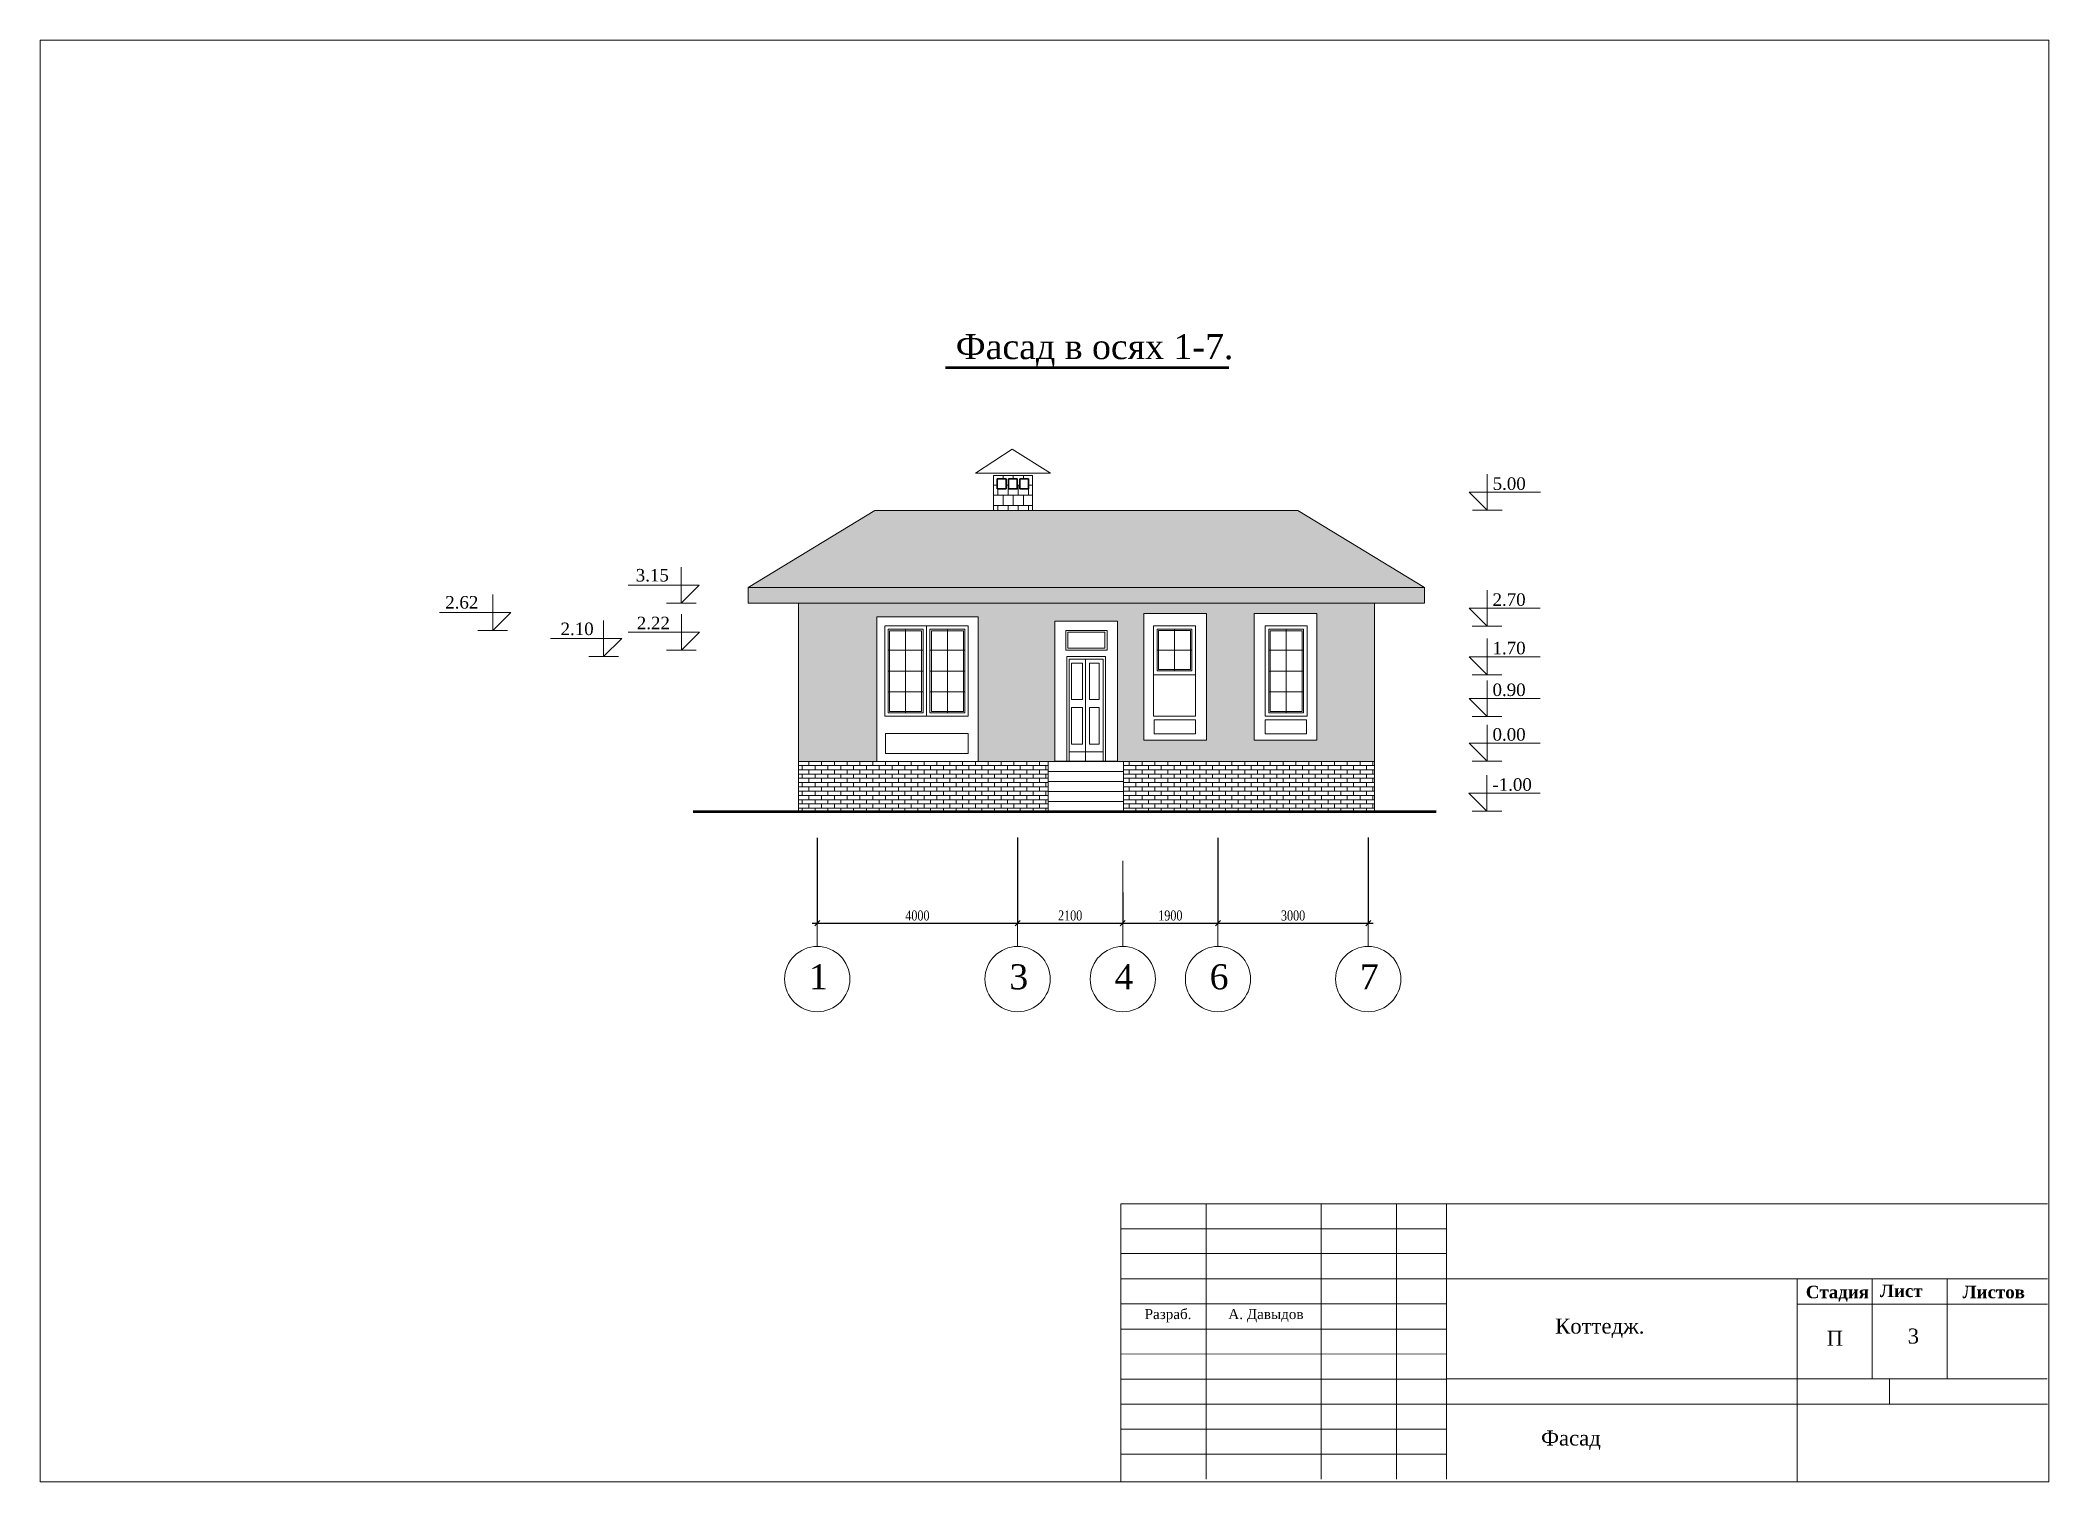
# Model space of a CAD drawing. Extents: x 1560470 to 2285577, y -245723 to 320220.
# Drawn here: x 2009615 to 2049718, y -245463 to -216678 of the extents above; entities that cross this region are included whole.
import ezdxf

# ---------------------------------------------------------------- set-up
doc = ezdxf.new("R2010")
doc.units = 0
doc.header["$LTSCALE"] = 500
doc.header["$MEASUREMENT"] = 0
doc.layers.get('0').update_dxf_attribs({"linetype": 'CONTINUOUS', "lineweight": 0, "plot": 0})
doc.layers.add('Для печати', color=250, linetype='CONTINUOUS', lineweight=0)
doc.layers.get('0').off()
doc.styles.add('NAKLON', font='TIMESBD.TTF', dxfattribs={"height": 500})
doc.styles.get("Standard").update_dxf_attribs({"font": 'TIMES.TTF', "width": 0.8, "height": 200})
doc.dimstyles.new('ISO-25', dxfattribs={"dimtxt": 300, "dimasz": 100, "dimexe": 0, "dimexo": 0, "dimgap": 50, "dimtad": 1, "dimdec": 0, "dimrnd": 10, "dimtxsty": 'Standard', "dimblk": 'OBLIQUE', "dimcen": 100, "dimdle": 100, "dimadec": 0, "dimazin": 0, "dimtfac": 1, "dimtdec": 0, "dimtmove": 0, "dimatfit": 3, "dimldrblk": 'OBLIQUE', "dimfxl": 0, "dimarcsym": 0})

msp = doc.modelspace()

# ---------------------------------------------------------------- texts
at = {"layer": 'Для печати', "color": 5, "linetype": 'Continuous', "lineweight": 15, "ltscale": 0.13}
msp.add_text('Фасад в осях 1-7.', height=500, dxfattribs=at).set_placement((2027894.6, -223046.3))
at = {"layer": 'Для печати', "color": 5, "linetype": 'Continuous', "lineweight": 15}
for s, height, p in [('5.00', 250, (2038613.7, -225656.7)), ('3.15', 250, (2021505.3, -227485.5)), ('2.62', 250, (2017701.6, -228027.3)), ('2.70', 250, (2038611.3, -227973.3)), ('2.10', 250, (2020004.8, -228556.7)), ('2.22', 250, (2021526.3, -228439.9)), ('1.70', 250, (2038610.8, -228940.4)), ('0.90', 250, (2038611.5, -229773)), ('0.00', 250, (2038611.4, -230664.4)), ('-1.00', 250, (2038609.2, -231665.1)), ('Разраб.', 200, (2031665.4, -242212.9)), ('А. Давыдов', 200, (2033335.9, -242212.9)), ('П', 300, (2045282.3, -242746.4)), ('3', 300, (2046899.9, -242702)), ('Фасад ', 300, (2039580.4, -244737.7))]:
    msp.add_text(s, height=height, dxfattribs=at).set_placement(p)
at = {"layer": 'Для печати', "color": 5, "linetype": 'Continuous', "lineweight": 0}
for s, p in [('1', (2024963.1, -235628.7)), ('3', (2028963.5, -235628.7)), ('4', (2031063.3, -235628.7)), ('6', (2032963.2, -235628.7)), ('7', (2035962.8, -235628.7))]:
    msp.add_text(s, height=500, dxfattribs=at).set_placement(p)
at = {"layer": 'Для печати', "color": 5, "linetype": 'Continuous', "lineweight": 15, "ltscale": 0.13, "style": 'NAKLON'}
for s, p in [('Стадия', (2044866.2, -241797.6)), ('Лист', (2046345.7, -241773.4)), ('Листов', (2047995, -241797.6))]:
    msp.add_text(s, height=250, dxfattribs=at).set_placement(p)
at = {"layer": 'Для печати', "color": 5, "linetype": 'Continuous', "lineweight": 9}
msp.add_text('Коттедж.', height=300, dxfattribs=at).set_placement((2039861.8, -242502.8))

# ---------------------------------------------------------------- blocks, each defined once
blk = doc.blocks.new('_Oblique')
at = {"color": 0, "linetype": 'ByBlock', "lineweight": -2}
blk.add_line((-0.5, -0.5), (0.5, 0.5), dxfattribs=at)
blk = doc.blocks.new('*D386')
at = {"layer": 'Для печати', "color": 0, "linetype": 'Continuous', "lineweight": -2, "ltscale": 0.13}
for p, q in [((2029129, -232599), (2029129, -234308)), ((2031229, -233695), (2031229, -234308)), ((2029029, -234308), (2031329, -234308))]:
    blk.add_line(p, q, dxfattribs=at)
at = {"layer": 'Для печати', "color": 0, "linetype": 'Continuous', "lineweight": -2, "ltscale": 0.13, "xscale": 100, "yscale": 100, "zscale": 100, "rotation": 180}
blk.add_blockref('_Oblique', (2029129, -234308), dxfattribs=at)
at = {"layer": 'Для печати', "color": 0, "linetype": 'Continuous', "lineweight": -2, "ltscale": 0.13, "xscale": 100, "yscale": 100, "zscale": 100}
blk.add_blockref('_Oblique', (2031229, -234308), dxfattribs=at)
at = {"layer": 'Для печати', "color": 0, "linetype": 'Continuous', "lineweight": 9, "ltscale": 0.13, "insert": (2030179, -234156), "char_height": 200, "attachment_point": 5}
blk.add_mtext('2100', dxfattribs=at)
blk = doc.blocks.new('*D387')
at = {"layer": 'Для печати', "color": 0, "linetype": 'Continuous', "lineweight": -2, "ltscale": 0.13}
for p, q in [((2025129, -232602), (2025129, -234308)), ((2029129, -232599), (2029129, -234308)), ((2025029, -234308), (2029229, -234308))]:
    blk.add_line(p, q, dxfattribs=at)
at = {"layer": 'Для печати', "color": 0, "linetype": 'Continuous', "lineweight": -2, "ltscale": 0.13, "xscale": 100, "yscale": 100, "zscale": 100, "rotation": 180}
blk.add_blockref('_Oblique', (2025129, -234308), dxfattribs=at)
at = {"layer": 'Для печати', "color": 0, "linetype": 'Continuous', "lineweight": -2, "ltscale": 0.13, "xscale": 100, "yscale": 100, "zscale": 100}
blk.add_blockref('_Oblique', (2029129, -234308), dxfattribs=at)
at = {"layer": 'Для печати', "color": 0, "linetype": 'Continuous', "lineweight": 9, "ltscale": 0.13, "insert": (2027129, -234156), "char_height": 200, "attachment_point": 5}
blk.add_mtext('4000', dxfattribs=at)
blk = doc.blocks.new('*D388')
at = {"layer": 'Для печати', "color": 0, "linetype": 'Continuous', "lineweight": -2, "ltscale": 0.13}
for p, q in [((2033129, -232602), (2033129, -234308)), ((2031229, -233695), (2031229, -234308)), ((2031129, -234308), (2033229, -234308))]:
    blk.add_line(p, q, dxfattribs=at)
at = {"layer": 'Для печати', "color": 0, "linetype": 'Continuous', "lineweight": -2, "ltscale": 0.13, "xscale": 100, "yscale": 100, "zscale": 100, "rotation": 180}
blk.add_blockref('_Oblique', (2031229, -234308), dxfattribs=at)
at = {"layer": 'Для печати', "color": 0, "linetype": 'Continuous', "lineweight": -2, "ltscale": 0.13, "xscale": 100, "yscale": 100, "zscale": 100}
blk.add_blockref('_Oblique', (2033129, -234308), dxfattribs=at)
at = {"layer": 'Для печати', "color": 0, "linetype": 'Continuous', "lineweight": 9, "ltscale": 0.13, "insert": (2032179, -234156), "char_height": 200, "attachment_point": 5}
blk.add_mtext('1900', dxfattribs=at)
blk = doc.blocks.new('*D389')
at = {"layer": 'Для печати', "color": 0, "linetype": 'Continuous', "lineweight": -2, "ltscale": 0.13}
for p, q in [((2033129, -232602), (2033129, -234308)), ((2036129, -232599), (2036129, -234308)), ((2033029, -234308), (2036229, -234308))]:
    blk.add_line(p, q, dxfattribs=at)
at = {"layer": 'Для печати', "color": 0, "linetype": 'Continuous', "lineweight": -2, "ltscale": 0.13, "xscale": 100, "yscale": 100, "zscale": 100, "rotation": 180}
blk.add_blockref('_Oblique', (2033129, -234308), dxfattribs=at)
at = {"layer": 'Для печати', "color": 0, "linetype": 'Continuous', "lineweight": -2, "ltscale": 0.13, "xscale": 100, "yscale": 100, "zscale": 100}
blk.add_blockref('_Oblique', (2036129, -234308), dxfattribs=at)
at = {"layer": 'Для печати', "color": 0, "linetype": 'Continuous', "lineweight": 9, "ltscale": 0.13, "insert": (2034629, -234156), "char_height": 200, "attachment_point": 5}
blk.add_mtext('3000', dxfattribs=at)

# ---------------------------------------------------------------- dimensions: what is measured, and where the dimension line sits
at = {"layer": 'Для печати', "color": 5, "linetype": 'Continuous', "lineweight": 9, "ltscale": 0.13}
for base, p1, p2, picture, middle in [((2029129.2, -234308), (2025128.8, -232602.1), (2029129.2, -232598.8), '*D387', (2027129, -234156.2)), ((2031229.1, -234308), (2029129.2, -232598.8), (2031229.1, -233695.4), '*D386', (2030179.1, -234156.2)), ((2033128.9, -234308), (2031229.1, -233695.4), (2033128.9, -232601.6), '*D388', (2032179, -234155.9)), ((2036128.5, -234308), (2033128.9, -232601.6), (2036128.5, -232599), '*D389', (2034628.7, -234156.2))]:
    dim = msp.add_linear_dim(base=base, p1=p1, p2=p2, dimstyle='ISO-25', dxfattribs=at)
    dim.commit()
    dim.dimension.update_dxf_attribs({"geometry": picture, "text_midpoint": middle})

# ---------------------------------------------------------------- hatches: boundary and pattern name
at = {"layer": 'Для печати', "linetype": 'Continuous', "lineweight": 0, "ltscale": 1.3}
h = msp.add_hatch(dxfattribs=at)
h.set_pattern_fill('AR-B88', color=5, style=0)
h.set_pattern_definition([(7e-15, (1475016.68, 72532.5), (0, 203.2), []), (90, (1475016.68, 72532.49), (-101.6, 203.2), [203.2, -203.2])])
h.paths.add_polyline_path([(2028947.1, -225437.3), (2029123.1, -225437.3), (2029123.1, -225632.7), (2028947.1, -225632.7)], flags=16)
h.paths.add_polyline_path([(2029350, -225437.3), (2029174, -225437.3), (2029174, -225632.7), (2029350, -225632.7)], flags=16)
h.paths.add_polyline_path([(2028724.1, -225437.3), (2028900.1, -225437.3), (2028900.1, -225632.7), (2028724.1, -225632.7)], flags=16)
h.paths.add_polyline_path([(2028649.7, -225366.9), (2029424.3, -225366.9), (2029424.3, -226066.2), (2028649.7, -226066)])
at = {"layer": 'Для печати', "linetype": 'Continuous', "lineweight": 0, "ltscale": 0.13}
h = msp.add_hatch(dxfattribs=at)
h.set_pattern_fill('AR-RSHKE', color=5, scale=20, style=0)
h.set_pattern_definition([(0, (-1.44, -30430.82), (510, 240), [120, -100, 140, -60, 180, -80]), (0, (118.56, -30420.82), (510, 240), [100, -380, 80, -120]), (0, (358.56, -30445.82), (510, 240), [60, -620]), (90, (-1.44, -30430.82), (-170, 240), [230, -730]), (90, (118.56, -30430.82), (-170, 240), [225, -735]), (90, (218.56, -30430.82), (-170, 240), [210, -750]), (90, (358.56, -30445.82), (-170, 240), [230, -730]), (90, (418.56, -30445.82), (-170, 240), [230, -730]), (90, (598.56, -30430.82), (-170, 240), [220, -740])])
edge = h.paths.add_edge_path()
edge.add_line((2023751.7, -227606.2), (2026281.1, -226065.7))
edge.add_line((2026281.1, -226065.7), (2034723.1, -226065.8))
edge.add_line((2034723.1, -226065.8), (2037251.9, -227606.3))
edge.add_line((2037251.9, -227606.3), (2023751.7, -227606.3))
h = msp.add_hatch(dxfattribs=at)
h.set_pattern_fill('ANSI36', color=5, scale=350, angle=134, style=0)
h.set_pattern_definition([(179, (-1.44, -30430.82), (-77.3143819, -42.4071368), [109.375, -21.875, 0, -21.875])])
h.paths.add_polyline_path([(2023751.7, -227606.2), (2037251.9, -227606.2), (2037251.9, -227916.3), (2023751.7, -227916.3)])
h = msp.add_hatch(dxfattribs=at)
h.set_pattern_fill('AR-SAND', color=5, scale=100, style=0)
h.set_pattern_definition([(37.5, (-1.44, -30430.82), (-6.299336, 192.682377), [0, -152, 0, -170, 0, -162.5]), (7.5, (-1.44, -30430.82), (176.97767, 282.214607), [0, -82, 0, -137, 0, -52.5]), (327.5, (-124.44, -30430.82), (311.414186, 0.565905), [0, -50, 0, -180, 0, -235]), (317.5, (-124.44, -30430.82), (300.61266, 87.767556), [0, -25, 0, -118, 0, -135])])
h.paths.add_polyline_path([(2036251.5, -231077.2), (2024753.8, -231077.2), (2024752.2, -227916.3), (2036251.5, -227916.3)])
h.paths.add_polyline_path([(2026319.7, -228195), (2028342.4, -228195), (2028342.4, -231077.2), (2026319.7, -231077.2)], flags=16)
h.paths.add_polyline_path([(2029873.5, -228279.6), (2031123.2, -228279.6), (2031123.2, -231076.8), (2029873.5, -231076.8)], flags=16)
h.paths.add_polyline_path([(2031651.2, -228124.8), (2032900.9, -228124.8), (2032900.9, -230654.6), (2031651.2, -230654.6)], flags=16)
h.paths.add_polyline_path([(2035103.3, -228124.4), (2033853.6, -228124.4), (2033853.6, -230654.1), (2035103.3, -230654.1)], flags=16)
h = msp.add_hatch(dxfattribs=at)
h.set_pattern_fill('AR-BRSTD', color=5, scale=32, style=0)
h.set_pattern_definition([(0, (-1.44, -30430.82), (0, 85.344), []), (90, (-1.44, -30430.82), (-128, 85.344), [85.344, -85.344])])
h.paths.add_polyline_path([(2024752.1, -231077.2), (2036251.5, -231077.2), (2036251.5, -232077.4), (2024752.1, -232077.4)])
h.paths.add_polyline_path([(2031243.4, -231077.2), (2029739.5, -231077.2), (2029739.5, -232077.4), (2031243.4, -232077.4)])
at = {"layer": 'Для печати', "linetype": 'Continuous', "lineweight": 15, "ltscale": 0.13}
h = msp.add_hatch(dxfattribs=at)
h.set_pattern_fill('ANSI31', color=5, scale=1600, angle=135, style=0)
h.set_pattern_definition([(180, (-1.44, -30476.85), (-4e-14, -200), [])])
h.paths.add_polyline_path([(2031243.4, -231123.2), (2029739.5, -231123.2), (2029739.5, -232123.4), (2031243.4, -232123.4)])

# ---------------------------------------------------------------- linework, layer by layer
at = {"layer": 'Для печати', "color": 5, "linetype": 'Continuous', "lineweight": 50, "ltscale": 0.13}
for p, q in [((2033347.8, -223217.7), (2027688.8, -223217.7)), ((2022650.5, -232077.4), (2037487.7, -232077.4))]:
    msp.add_line(p, q, dxfattribs=at)
at = {"layer": 'Для печати', "color": 5, "linetype": 'Continuous', "lineweight": 15}
for p, q in [((2038505.2, -226063.3), (2038505.2, -225343.4)), ((2038145.2, -225703.4), (2039567.5, -225703.4)), ((2038505.2, -226063.3), (2038145.2, -225703.4)), ((2038209.5, -226063.3), (2038800.9, -226063.3)), ((2022414.7, -227919.6), (2022414.7, -227199.7)), ((2018650.2, -228463.4), (2018650.2, -227743.4)), ((2022774.7, -227559.7), (2021352.4, -227559.7)), ((2022414.7, -227919.6), (2022774.7, -227559.7)), ((2038502.8, -228379.9), (2038502.8, -227659.9)), ((2019010.2, -228103.4), (2017587.9, -228103.4)), ((2018650.2, -228463.4), (2019010.2, -228103.4)), ((2022710.4, -227919.6), (2022119, -227919.6)), ((2022417.6, -228858.6), (2022417.6, -228138.6)), ((2038142.8, -228019.9), (2039565.1, -228019.9)), ((2038502.8, -228379.9), (2038142.8, -228019.9)), ((2018945.9, -228463.4), (2018354.5, -228463.4)), ((2020864.9, -228986), (2020864.9, -228266)), ((2022777.6, -228498.6), (2021355.3, -228498.6)), ((2022417.6, -228858.6), (2022777.6, -228498.6)), ((2026476.6, -228374), (2028145.3, -228373.4)), ((2026476.6, -228374.8), (2026476.6, -230177.6)), ((2026546.1, -228439.4), (2026546.1, -230108.6)), ((2026546.1, -228439.4), (2027241.6, -228439.4)), ((2026574, -228469.2), (2026574, -230080.8)), ((2026574, -228469.2), (2027213.8, -228469.2)), ((2026893.9, -228439.7), (2026893.9, -230108.6)), ((2027213.8, -228469.1), (2027213.8, -230080.8)), ((2027241.6, -228439.2), (2027241.6, -230108.6)), ((2027311.2, -228373.7), (2027311.2, -230177.9)), ((2027380.2, -228439.2), (2027380.2, -230108.6)), ((2028075.7, -228439.4), (2027380.2, -228439.4)), ((2027408, -228469.1), (2027408, -230080.8)), ((2028047.9, -228469.2), (2027408, -228469.2)), ((2027728, -228439.7), (2027728, -230108.6)), ((2028047.9, -228469.2), (2028047.9, -230080.8)), ((2028075.7, -228439.4), (2028075.7, -230108.6)), ((2028145.3, -228374.2), (2028145.3, -230177.6)), ((2031845.7, -228374.7), (2031845.7, -230177.5)), ((2031914.1, -228437.6), (2032609.6, -228437.6)), ((2031915.3, -228439.3), (2032610.8, -228439.3)), ((2031941.9, -228467.4), (2032581.7, -228467.4)), ((2032261.9, -228439.4), (2032261.9, -229272.2)), ((2032680.3, -228373.6), (2032680.3, -230177.8)), ((2034074.2, -228373.1), (2034074.2, -230177.2)), ((2034143.7, -228438.7), (2034143.7, -230108.1)), ((2034839.2, -228438.9), (2034143.7, -228438.9)), ((2034171.6, -228468.6), (2034171.6, -230080.2)), ((2034811.4, -228468.6), (2034171.6, -228468.6)), ((2034491.5, -228439.2), (2034491.5, -230108.1)), ((2034811.4, -228468.6), (2034811.4, -230080.2)), ((2034839.2, -228438.9), (2034839.2, -230108.1)), ((2034908.8, -228374.2), (2034908.8, -230177.1)), ((2038207.1, -228379.9), (2038798.5, -228379.9)), ((2021224.9, -228626), (2019802.6, -228626)), ((2020864.9, -228986), (2021224.9, -228626)), ((2022713.3, -228858.6), (2022121.9, -228858.6)), ((2026546.1, -228856.7), (2027241.6, -228856.7)), ((2028075.7, -228856.7), (2027380.2, -228856.7)), ((2030111.2, -228985.1), (2030886.3, -228985.1)), ((2030886.3, -228985.6), (2030886.3, -231076.9)), ((2032609.6, -228856.4), (2031914.1, -228856.4)), ((2034839.2, -228856.2), (2034143.7, -228856.2)), ((2038502.3, -229347.1), (2038502.3, -228627.1)), ((2021160.6, -228986), (2020569.2, -228986)), ((2026546.1, -229274), (2027241.6, -229274)), ((2028075.7, -229274), (2027380.2, -229274)), ((2030161.2, -229035.1), (2030161.2, -231076.9)), ((2030161.2, -229035.1), (2030836.2, -229035.1)), ((2030161.3, -229035.1), (2030161.3, -231076.9)), ((2030206.7, -229115.1), (2030206.7, -229845.1)), ((2030206.7, -229115.1), (2030421.7, -229115.1)), ((2030421.7, -229115.1), (2030421.7, -229845.1)), ((2030486.3, -229035.1), (2030486.3, -231076.9)), ((2030566.3, -229115.1), (2030566.3, -229845.1)), ((2030566.3, -229115.1), (2030756.3, -229115.1)), ((2030756.3, -229115.1), (2030756.3, -229845.1)), ((2030836.3, -229035.1), (2030836.3, -231076.9)), ((2031914.1, -229272.2), (2032609.6, -229272.2)), ((2034839.2, -229273.5), (2034143.7, -229273.5)), ((2038502.3, -229347.1), (2038142.3, -228987.1)), ((2038142.3, -228987.1), (2039564.6, -228987.1)), ((2038206.6, -229347.1), (2038798, -229347.1)), ((2026546.1, -229691.3), (2027241.6, -229691.3)), ((2028075.7, -229691.3), (2027380.2, -229691.3)), ((2034839.2, -229690.8), (2034143.7, -229690.8)), ((2038503, -230179.6), (2038503, -229459.6)), ((2026476.6, -230177.6), (2028145.3, -230177)), ((2026546.1, -230108.6), (2027241.6, -230108.6)), ((2026574, -230080.8), (2027213.8, -230080.8)), ((2028075.7, -230108.6), (2027380.2, -230108.6)), ((2028047.9, -230080.8), (2027408, -230080.8)), ((2030206.7, -229845.1), (2030421.7, -229845.1)), ((2030206.7, -230005.1), (2030206.7, -230735.1)), ((2030206.7, -230005.1), (2030421.7, -230005.1)), ((2030421.7, -230005.1), (2030421.7, -230735.1)), ((2030566.3, -229845.1), (2030756.3, -229845.1)), ((2030566.3, -230005.1), (2030566.3, -230735.1)), ((2030566.3, -230005.1), (2030756.3, -230005.1)), ((2030756.3, -230005.1), (2030756.3, -230735.1)), ((2034839.2, -230108.1), (2034143.7, -230108.1)), ((2034811.4, -230080.2), (2034171.6, -230080.2)), ((2038143, -229819.6), (2039565.3, -229819.6)), ((2038503, -230179.6), (2038143, -229819.6)), ((2038207.4, -230179.6), (2038798.7, -230179.6)), ((2038502.9, -231071.1), (2038502.9, -230351.1)), ((2030163.1, -230885.1), (2030836.3, -230885.1)), ((2030206.7, -230735.1), (2030421.7, -230735.1)), ((2030566.3, -230735.1), (2030756.3, -230735.1)), ((2038502.9, -231071.1), (2038142.9, -230711.1)), ((2038142.9, -230711.1), (2039565.2, -230711.1)), ((2038207.2, -231071.1), (2038798.6, -231071.1)), ((2038500.7, -232071.7), (2038500.7, -231351.8)), ((2038140.7, -231711.8), (2039563, -231711.8)), ((2038500.7, -232071.7), (2038140.7, -231711.8)), ((2038205, -232071.7), (2038796.4, -232071.7)), ((2032891.1, -245410.5), (2032892, -239910.5)), ((2035191.1, -245410.9), (2035192, -239910.9)), ((2036691.1, -245411.1), (2036692, -239911.1)), ((2037691.1, -245411.3), (2037692, -239911.3)), ((2031192, -240410.2), (2037692, -240411.3)), ((2031191.8, -241410.2), (2037691.8, -241411.3)), ((2031191.7, -241910.2), (2037691.7, -241911.3)), ((2044693.7, -241913.2), (2049693.7, -241914)), ((2031191.5, -242910.2), (2037691.5, -242911.3)), ((2031191.5, -243410.2), (2037691.5, -243411.3)), ((2031191.4, -243910.2), (2049691.4, -243913.3)), ((2031191.3, -244410.2), (2037691.3, -244411.3)), ((2031191.2, -244910.2), (2037691.2, -244911.3))]:
    msp.add_line(p, q, dxfattribs=at)
at = {"layer": 'Для печати', "color": 5, "linetype": 'Continuous', "lineweight": 0}
for p, q in [((2025128.8, -233063), (2025128.8, -234771.9)), ((2029129.2, -233063), (2029129.2, -234771.8)), ((2031229.1, -233063), (2031229.1, -234771.8)), ((2033128.9, -233063), (2033128.9, -234771.9)), ((2036128.5, -233063), (2036128.5, -234771.8))]:
    msp.add_line(p, q, dxfattribs=at)
at = {"layer": 'Для печати', "color": 5, "linetype": 'Continuous', "lineweight": 15, "ltscale": 0.13}
for p, q in [((2031191.5, -239914.4), (2049693.5, -239914.4)), ((2031191.5, -245451.5), (2031191.5, -239914.4)), ((2037685.6, -240905.7), (2031194.3, -240905.7)), ((2031216.7, -241409.6), (2049687.8, -241409.6)), ((2044694, -241408.7), (2044694, -245462.6)), ((2046190.6, -241408.7), (2046190.6, -243406.5)), ((2047687.2, -241408.7), (2047687.2, -243406.5)), ((2031204.2, -242412.6), (2037691.9, -242412.6)), ((2037693.1, -243406.7), (2044686.8, -243406.7)), ((2044686.8, -243406.7), (2049687.5, -243406.7)), ((2046536, -243406.5), (2046536, -243909.6))]:
    msp.add_line(p, q, dxfattribs=at)
at = {"layer": 'Для печати', "color": 5, "linetype": 'Continuous', "lineweight": 0, "ltscale": 0.13}
msp.add_lwpolyline([(2049717.6, -245460.9), (2009615, -245460.9), (2009615, -216677.7), (2049717.6, -216677.7)], close=True, dxfattribs=at)
at = {"layer": 'Для печати', "color": 5, "linetype": 'Continuous', "lineweight": 15, "ltscale": 1.3}
for points in [[(2029784.8, -225322.5), (2029021.4, -224844.3), (2028286.2, -225321.6)], [(2028649.7, -225366.9), (2029424.3, -225366.9), (2029424.3, -226066.2), (2028649.7, -226066)]]:
    msp.add_lwpolyline(points, close=True, dxfattribs=at)
at = {"layer": 'Для печати', "color": 5, "linetype": 'Continuous', "lineweight": 30, "ltscale": 1.3}
for points in [[(2028724.1, -225437.3), (2028900.1, -225437.3), (2028900.1, -225632.7), (2028724.1, -225632.7)], [(2028947.1, -225437.3), (2029123.1, -225437.3), (2029123.1, -225632.7), (2028947.1, -225632.7)], [(2029350, -225437.3), (2029174, -225437.3), (2029174, -225632.7), (2029350, -225632.7)]]:
    msp.add_lwpolyline(points, close=True, dxfattribs=at)
at = {"layer": 'Для печати', "color": 5, "linetype": 'Continuous', "lineweight": 15, "ltscale": 0.13}
msp.add_lwpolyline([(2023751.7, -227606.2), (2026281.1, -226065.7), (2034723.1, -226065.8), (2037251.9, -227606.3), (2023751.7, -227606.3)], dxfattribs=at)
for points in [[(2023751.7, -227606.2), (2037251.9, -227606.2), (2037251.9, -227916.3), (2023751.7, -227916.3)], [(2036251.5, -231077.2), (2024753.8, -231077.2), (2024752.2, -227916.3), (2036251.5, -227916.3)], [(2031651.2, -228124.8), (2032900.9, -228124.8), (2032900.9, -230654.6), (2031651.2, -230654.6)], [(2035103.3, -228124.4), (2033853.6, -228124.4), (2033853.6, -230654.1), (2035103.3, -230654.1)], [(2026319.7, -228195), (2028342.4, -228195), (2028342.4, -231077.2), (2026319.7, -231077.2)], [(2029873.5, -228279.6), (2031123.2, -228279.6), (2031123.2, -231076.8), (2029873.5, -231076.8)], [(2030089.5, -228462.4), (2030915.8, -228462.4), (2030915.8, -228859.8), (2030089.5, -228859.8)], [(2030871.2, -228819.2), (2030131, -228819.2), (2030131, -228500.3), (2030871.2, -228500.3)], [(2032679.1, -228373), (2031845, -228373), (2031845, -229347.4), (2032679.1, -229347.4)], [(2032680.3, -230177.6), (2031845.7, -230177.6), (2031845.7, -228374.7), (2032680.3, -228374.7)], [(2032609.6, -228437.6), (2031914.1, -228437.6), (2031914.1, -229272.2), (2032609.6, -229272.2)], [(2032581.7, -228467.4), (2031941.9, -228467.4), (2031941.9, -229242.5), (2032581.7, -229242.5)], [(2034074.2, -230177.2), (2034908.8, -230177.2), (2034908.8, -228374.2), (2034074.2, -228374.2)], [(2030886.3, -231076.9), (2030111.2, -231076.9), (2030111.2, -228985.1), (2030886.3, -228985.1)], [(2026490.8, -230518.6), (2028141.5, -230518.6), (2028141.5, -230917.1), (2026490.8, -230917.1)], [(2031856.8, -230250.9), (2032683.1, -230250.9), (2032683.1, -230530.9), (2031856.8, -230530.9)], [(2034897.7, -230250.5), (2034071.3, -230250.5), (2034071.3, -230530.5), (2034897.7, -230530.5)], [(2024752.1, -231077.2), (2036251.5, -231077.2), (2036251.5, -232077.4), (2024752.1, -232077.4)], [(2031243.4, -231077.2), (2029739.5, -231077.2), (2029739.5, -232077.4), (2031243.4, -232077.4)]]:
    msp.add_lwpolyline(points, close=True, dxfattribs=at)
at = {"layer": 'Для печати', "color": 5, "linetype": 'Continuous', "lineweight": 0}
for centre in [(2025129.5, -235424.5), (2029129.9, -235424.5), (2031229.8, -235424.5), (2033129.6, -235424.5), (2036129.3, -235424.5)]:
    msp.add_circle(centre, 651.5, dxfattribs=at)

msp.set_redraw_order([(e.dxf.handle, doc.entitydb.next_handle()) for e in msp.query("TEXT MTEXT ATTDEF DIMENSION ARC_DIMENSION")])  # texts and dimensions are drawn at this point

doc.saveas('drawing.dxf')
